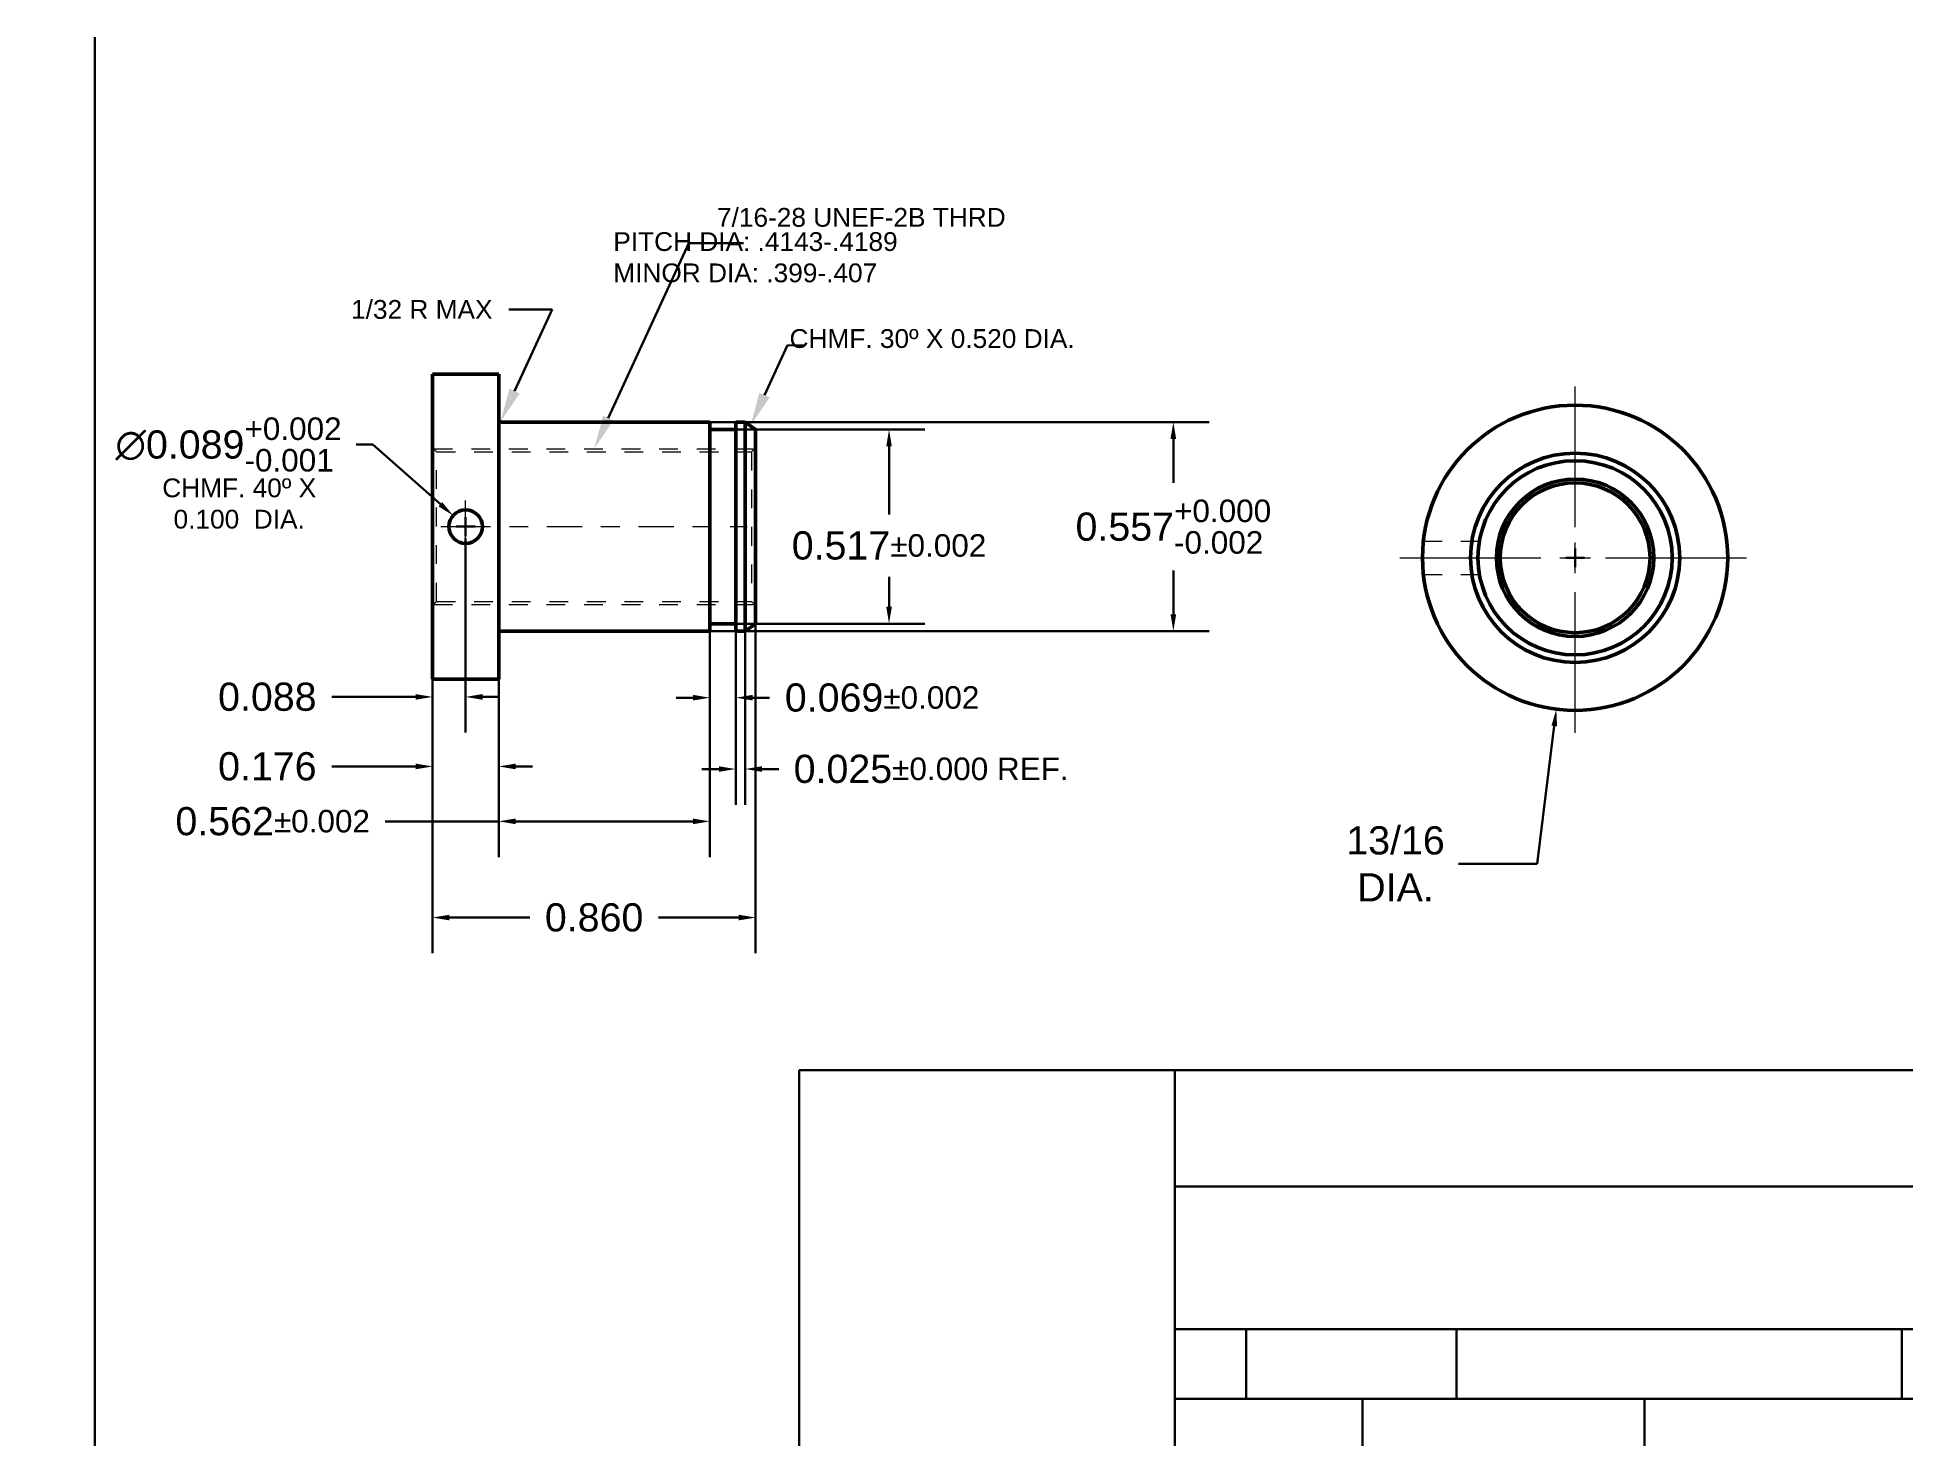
# Model space of a CAD drawing. Header units: inches. Extents: x -250 to 267, y -253 to 264.
# Drawn here: x 0.19 to 10.12, y 0.5 to 8 of the extents above; entities that cross this region are included whole.
import ezdxf

# ---------------------------------------------------------------- set-up
doc = ezdxf.new("R2010")
doc.units = ezdxf.units.IN
doc.header["$MEASUREMENT"] = 0
for name, pattern in [('CENTER2', [1.125, 0.75, -0.125, 0.125, -0.125]), ('CENTRO', [2, 1.25, -0.25, 0.25, -0.25]), ('TRAZOS', [0.75, 0.5, -0.25])]:
    doc.linetypes.add(name, pattern=pattern)
for name, color, linetype, lineweight in [('cotas', 4, 'Continuous', 30), ('dibujo', 7, 'Continuous', 50), ('formato', 50, 'Continuous', 30), ('hoja', 210, 'Continuous', 20), ('ocultas', 171, 'TRAZOS', 20), ('referencias', 90, 'CENTRO', 20)]:
    doc.layers.add(name, color=color, linetype=linetype, lineweight=lineweight)
doc.styles.get("Standard").update_dxf_attribs({"font": 'arial.ttf'})
doc.dimstyles.new('CadCam asme itt', dxfattribs={"dimtxt": 0.15, "dimasz": 0.09, "dimexe": 0.19, "dimexo": 0.0625, "dimgap": 0.09, "dimtad": 0, "dimtih": 1, "dimtoh": 1, "dimdec": 3, "dimzin": 0, "dimdsep": 46, "dimtxsty": 'Standard', "dimcen": 0.05, "dimclrd": 256, "dimclre": 256, "dimclrt": 256, "dimadec": 0, "dimazin": 0, "dimtol": 1, "dimtfac": 0.8, "dimtdec": 3, "dimtofl": 0, "dimtmove": 0, "dimatfit": 3, "dimfxl": 1, "dimtfillclr": 256, "dimtolj": 1, "dimtzin": 0, "dimlwd": -1, "dimlwe": -1, "dimarcsym": 0})

msp = doc.modelspace()

# ---------------------------------------------------------------- texts
at = {"layer": 'cotas', "char_height": 0.1, "attachment_point": 5}
for s, insert in [('\\A1;7/16-28 UNEF-2B THRD', (4.5811, 7.0405)), ('\\A1;\\pxql;PITCH DIA: .4143-.4189\\PMINOR DIA: .399-.407', (4.0175, 6.8281)), ('\\A1;{\\H1x;1/32} R MAX', (2.2411, 6.5501)), ('\\A1;CHMF. 30º X 0.520 DIA.', (4.958, 6.395))]:
    msp.add_mtext(s, dxfattribs=dict(at, insert=insert))
at = {"layer": 'cotas', "insert": (1.269, 5.5166), "char_height": 0.1, "width": 0.856186, "attachment_point": 5}
msp.add_mtext('\\A1;CHMF. 40º X 0.100  DIA.', dxfattribs=at)

# ---------------------------------------------------------------- blocks, each defined once
blk = doc.blocks.new('*U16')
at = {"layer": 'referencias', "color": 0, "linetype": 'CENTER2', "ltscale": 0.25, "transparency": 16777216}
blk.add_line((-0.8007, 0), (0.7529, 0), dxfattribs=at)
blk = doc.blocks.new('*U17')
at = {"layer": 'referencias', "color": 0, "linetype": 'CENTER2', "ltscale": 0.25, "transparency": 16777216}
for p, q in [((0, 0.0178), (0, 0.1388)), ((-0.1325, 0), (-0.0178, 0)), ((0.0178, 0), (0.1325, 0)), ((0, -0.1404), (0, -0.0178))]:
    blk.add_line(p, q, dxfattribs=at)
at = {"layer": 'referencias', "color": 0, "linetype": 'Continuous', "ltscale": 0.25, "transparency": 16777216}
for p, q in [((-0.0089, 0), (0.0089, 0)), ((0, -0.0089), (0, 0.0089))]:
    blk.add_line(p, q, dxfattribs=at)
blk = doc.blocks.new('*D18')
at = {"layer": 'cotas', "transparency": 16777216}
for p, q in [((2.2985, 5.3317), (2.2985, 4.2974)), ((2.4745, 5.3317), (2.4745, 4.2974)), ((2.2085, 4.4874), (1.762, 4.4874)), ((2.5645, 4.4874), (2.6545, 4.4874))]:
    blk.add_line(p, q, dxfattribs=at)
for points in [[(2.2085, 4.5024), (2.2085, 4.4724), (2.2985, 4.4874)], [(2.5645, 4.5024), (2.5645, 4.4724), (2.4745, 4.4874)]]:
    blk.add_solid(points, dxfattribs=at)
at = {"layer": 'Defpoints', "color": 0, "transparency": 16777216}
for p in [(2.2985, 5.3942), (2.4745, 5.3942), (2.4745, 4.4874)]:
    blk.add_point(p, dxfattribs=at)
at = {"layer": 'cotas', "transparency": 16777216, "insert": (1.4187, 4.4874), "char_height": 0.15, "attachment_point": 5}
blk.add_mtext('\\A1;0.088', dxfattribs=at)
blk = doc.blocks.new('*D19')
at = {"layer": 'cotas', "transparency": 16777216}
for p, q in [((2.2985, 4.5238), (2.2985, 3.9271)), ((2.6505, 4.5238), (2.6505, 3.9271)), ((2.2085, 4.1171), (1.7618, 4.1171)), ((2.7405, 4.1171), (2.8305, 4.1171))]:
    blk.add_line(p, q, dxfattribs=at)
for points in [[(2.2085, 4.1321), (2.2085, 4.1021), (2.2985, 4.1171)], [(2.7405, 4.1321), (2.7405, 4.1021), (2.6505, 4.1171)]]:
    blk.add_solid(points, dxfattribs=at)
at = {"layer": 'Defpoints', "color": 0, "transparency": 16777216}
for p in [(2.2985, 4.5863), (2.6505, 4.5863), (2.6505, 4.1171)]:
    blk.add_point(p, dxfattribs=at)
at = {"layer": 'cotas', "transparency": 16777216, "insert": (1.4187, 4.1171), "char_height": 0.15, "attachment_point": 5}
blk.add_mtext('\\A1;0.176', dxfattribs=at)
blk = doc.blocks.new('*D20')
at = {"layer": 'cotas', "transparency": 16777216}
for p, q in [((2.2985, 5.3317), (2.2985, 3.1225)), ((4.0185, 5.3317), (4.0185, 3.1225)), ((2.3885, 3.3125), (2.8156, 3.3125)), ((3.9285, 3.3125), (3.5013, 3.3125))]:
    blk.add_line(p, q, dxfattribs=at)
for points in [[(2.3885, 3.3275), (2.3885, 3.2975), (2.2985, 3.3125)], [(3.9285, 3.3275), (3.9285, 3.2975), (4.0185, 3.3125)]]:
    blk.add_solid(points, dxfattribs=at)
at = {"layer": 'Defpoints', "color": 0, "transparency": 16777216}
for p in [(2.2985, 5.3942), (4.0185, 5.3942), (4.0185, 3.3125)]:
    blk.add_point(p, dxfattribs=at)
at = {"layer": 'cotas', "transparency": 16777216, "insert": (3.1585, 3.3125), "char_height": 0.15, "attachment_point": 5}
blk.add_mtext('\\A1;0.860', dxfattribs=at)
blk = doc.blocks.new('*D21')
at = {"layer": 'cotas', "transparency": 16777216}
for p, q in [((2.6505, 5.3317), (2.6505, 3.6348)), ((3.7745, 5.3317), (3.7745, 3.6348)), ((2.6505, 3.8248), (2.0464, 3.8248)), ((3.6845, 3.8248), (2.7405, 3.8248))]:
    blk.add_line(p, q, dxfattribs=at)
for points in [[(2.7405, 3.8398), (2.7405, 3.8098), (2.6505, 3.8248)], [(3.6845, 3.8398), (3.6845, 3.8098), (3.7745, 3.8248)]]:
    blk.add_solid(points, dxfattribs=at)
at = {"layer": 'Defpoints', "color": 0, "transparency": 16777216}
for p in [(2.6505, 5.3942), (3.7745, 5.3942), (3.7745, 3.8248)]:
    blk.add_point(p, dxfattribs=at)
at = {"layer": 'cotas', "transparency": 16777216, "insert": (1.4472, 3.8248), "char_height": 0.15, "attachment_point": 5}
blk.add_mtext('\\A1;0.562{\\H0.12;±0.002}', dxfattribs=at)
blk = doc.blocks.new('*D22')
at = {"layer": 'cotas', "transparency": 16777216}
for p, q in [((3.7745, 5.3317), (3.7745, 4.2933)), ((3.9125, 5.3317), (3.9125, 4.2933)), ((3.6845, 4.4833), (3.5945, 4.4833)), ((4.0025, 4.4833), (4.0925, 4.4833))]:
    blk.add_line(p, q, dxfattribs=at)
for points in [[(3.6845, 4.4983), (3.6845, 4.4683), (3.7745, 4.4833)], [(4.0025, 4.4983), (4.0025, 4.4683), (3.9125, 4.4833)]]:
    blk.add_solid(points, dxfattribs=at)
at = {"layer": 'Defpoints', "color": 0, "transparency": 16777216}
for p in [(3.7745, 5.3942), (3.9125, 5.3942), (3.9125, 4.4833)]:
    blk.add_point(p, dxfattribs=at)
at = {"layer": 'cotas', "transparency": 16777216, "insert": (4.6917, 4.4833), "char_height": 0.15, "attachment_point": 5}
blk.add_mtext('\\A1;0.069{\\H0.12;±0.002}', dxfattribs=at)
blk = doc.blocks.new('*D23')
at = {"layer": 'cotas', "transparency": 16777216}
for p, q in [((3.9125, 5.3317), (3.9125, 3.9133)), ((3.9625, 5.3317), (3.9625, 3.9133)), ((3.8225, 4.1033), (3.7325, 4.1033)), ((4.0525, 4.1033), (4.1425, 4.1033))]:
    blk.add_line(p, q, dxfattribs=at)
for points in [[(3.8225, 4.1183), (3.8225, 4.0883), (3.9125, 4.1033)], [(4.0525, 4.1183), (4.0525, 4.0883), (3.9625, 4.1033)]]:
    blk.add_solid(points, dxfattribs=at)
at = {"layer": 'Defpoints', "color": 0, "transparency": 16777216}
for p in [(3.9125, 5.3942), (3.9625, 5.3942), (3.9625, 4.1033)]:
    blk.add_point(p, dxfattribs=at)
at = {"layer": 'cotas', "transparency": 16777216, "insert": (4.953, 4.1033), "char_height": 0.15, "attachment_point": 5}
blk.add_mtext('\\A1;0.025{\\H0.12;±0.000}{\\H0.8x; REF.}', dxfattribs=at)
blk = doc.blocks.new('*D24')
at = {"layer": 'cotas', "transparency": 16777216}
for p, q in [((3.283, 5.9512), (6.4323, 5.9512)), ((6.2423, 5.8612), (6.2423, 5.628)), ((6.2423, 4.9272), (6.2423, 5.1604)), ((3.283, 4.8372), (6.4323, 4.8372))]:
    blk.add_line(p, q, dxfattribs=at)
for points in [[(6.2273, 5.8612), (6.2573, 5.8612), (6.2423, 5.9512)], [(6.2273, 4.9272), (6.2573, 4.9272), (6.2423, 4.8372)]]:
    blk.add_solid(points, dxfattribs=at)
at = {"layer": 'Defpoints', "color": 0, "transparency": 16777216}
for p in [(3.2205, 5.9512), (3.2205, 4.8372), (6.2423, 4.8372)]:
    blk.add_point(p, dxfattribs=at)
at = {"layer": 'cotas', "transparency": 16777216, "insert": (6.2423, 5.3942), "char_height": 0.15, "attachment_point": 5}
blk.add_mtext('\\A1;0.557{\\H0.12;\\S+0.000^ -0.002;}', dxfattribs=at)
blk = doc.blocks.new('*D25')
at = {"layer": 'cotas', "transparency": 16777216}
for p, q in [((3.906, 5.9112), (4.9187, 5.9112)), ((4.7287, 5.8212), (4.7287, 5.4596)), ((4.7287, 4.9672), (4.7287, 5.1265)), ((3.906, 4.8772), (4.9187, 4.8772))]:
    blk.add_line(p, q, dxfattribs=at)
for points in [[(4.7137, 5.8212), (4.7437, 5.8212), (4.7287, 5.9112)], [(4.7137, 4.9672), (4.7437, 4.9672), (4.7287, 4.8772)]]:
    blk.add_solid(points, dxfattribs=at)
at = {"layer": 'Defpoints', "color": 0, "transparency": 16777216}
for p in [(3.8435, 5.9112), (3.8435, 4.8772), (4.7287, 4.8772)]:
    blk.add_point(p, dxfattribs=at)
at = {"layer": 'cotas', "transparency": 16777216, "insert": (4.7287, 5.293), "char_height": 0.15, "attachment_point": 5}
blk.add_mtext('\\A1;0.517{\\H0.12;±0.002}', dxfattribs=at)
blk = doc.blocks.new('*D35')
at = {"layer": 'cotas', "transparency": 16777216}
for p, q in [((1.8912, 5.8317), (1.9812, 5.8317)), ((1.9812, 5.8317), (2.3406, 5.513)), ((2.4245, 5.3942), (2.5245, 5.3942)), ((2.4745, 5.3442), (2.4745, 5.4442))]:
    blk.add_line(p, q, dxfattribs=at)
blk.add_solid([(2.3505, 5.5242), (2.3306, 5.5017), (2.4079, 5.4532)], dxfattribs=at)
at = {"layer": 'Defpoints', "color": 0, "transparency": 16777216}
for p in [(2.4079, 5.4532), (2.5411, 5.3351)]:
    blk.add_point(p, dxfattribs=at)
at = {"layer": 'cotas', "transparency": 16777216, "insert": (1.2122, 5.8317), "char_height": 0.15, "attachment_point": 5}
blk.add_mtext('\\A1;∅0.089{\\H0.12;\\S+0.002^ -0.001;}', dxfattribs=at)
blk = doc.blocks.new('*D36')
at = {"layer": 'cotas', "transparency": 16777216}
for p, q in [((8.3811, 5.1783), (8.3811, 5.2783)), ((8.3311, 5.2283), (8.4311, 5.2283)), ((8.1792, 3.5986), (8.2701, 4.3327)), ((7.761, 3.5986), (8.1792, 3.5986))]:
    blk.add_line(p, q, dxfattribs=at)
blk.add_solid([(8.2553, 4.3345), (8.285, 4.3308), (8.2812, 4.422)], dxfattribs=at)
at = {"layer": 'Defpoints', "color": 0, "transparency": 16777216}
for p in [(8.481, 6.0347), (8.2812, 4.422)]:
    blk.add_point(p, dxfattribs=at)
at = {"layer": 'cotas', "transparency": 16777216, "insert": (7.4251, 3.5986), "char_height": 0.15, "width": 0.601247, "attachment_point": 5}
blk.add_mtext('\\A1;13/16 DIA.', dxfattribs=at)
blk = doc.blocks.new('*U37')
at = {"layer": 'referencias', "color": 0, "linetype": 'CENTER2', "transparency": 16777216}
for p, q in [((0, 0.1625), (0, 0.9325)), ((-0.9325, 0), (-0.1625, 0)), ((0.1625, 0), (0.9325, 0)), ((0, -0.9325), (0, -0.1625))]:
    blk.add_line(p, q, dxfattribs=at)
at = {"layer": 'referencias', "color": 0, "linetype": 'Continuous', "transparency": 16777216}
for p, q in [((-0.08125, 0), (0.08125, 0)), ((0, -0.08125), (0, 0.08125))]:
    blk.add_line(p, q, dxfattribs=at)

# ---------------------------------------------------------------- dimensions: what is measured, and where the dimension line sits
at = {"layer": 'cotas'}
dim = msp.add_diameter_dim_2p(p1=(2.5411, 5.3351), p2=(2.4079, 5.4532), dimstyle='CadCam asme itt', override={"dimscale": 1, "dimgap": 0.09, "dimlfac": 0.5, "dimtol": 1, "dimlim": 0, "dimtp": 0.002, "dimtm": 0.001}, dxfattribs=at)
dim.commit()
dim.dimension.update_dxf_attribs({"geometry": '*D35', "text_midpoint": (1.2122, 5.8317), "dimtype": 163})
dim = msp.add_diameter_dim_2p(p1=(8.481, 6.0347), p2=(8.2812, 4.422), text='13/16 DIA.', dimstyle='CadCam asme itt', dxfattribs=at)
dim.commit()
dim.dimension.update_dxf_attribs({"geometry": '*D36', "text_midpoint": (7.4251, 3.5986), "dimtype": 163})
for base, p1, p2, override, picture, middle in [((6.2423, 4.8372), (3.2205, 5.9512), (3.2205, 4.8372), {"dimscale": 1, "dimlfac": 0.5, "dimtm": 0.002}, '*D24', (6.2423, 5.3942)), ((4.7287, 4.8772), (3.8435, 5.9112), (3.8435, 4.8772), {"dimscale": 1, "dimlfac": 0.5, "dimtp": 0.002, "dimtm": 0.002}, '*D25', (4.7287, 5.293))]:
    dim = msp.add_linear_dim(base=base, p1=p1, p2=p2, angle=90, dimstyle='CadCam asme itt', override=override, dxfattribs=at)
    dim.commit()
    dim.dimension.update_dxf_attribs({"geometry": picture, "text_midpoint": middle, "dimtype": 160})
for base, p1, p2, override, picture, middle in [((3.7745, 3.8248), (2.6505, 5.3942), (3.7745, 5.3942), {"dimscale": 1, "dimlfac": 0.5, "dimtp": 0.002, "dimtm": 0.002}, '*D21', (1.4472, 3.8248)), ((2.4745, 4.4874), (2.2985, 5.3942), (2.4745, 5.3942), {"dimscale": 1, "dimgap": 0.09, "dimlfac": 0.5, "dimtol": 0, "dimlim": 0}, '*D18', (1.4187, 4.4874)), ((4.0185, 3.3125), (2.2985, 5.3942), (4.0185, 5.3942), {"dimscale": 1, "dimgap": 0.09, "dimlfac": 0.5, "dimtol": 0, "dimlim": 0}, '*D20', (3.1585, 3.3125)), ((2.6505, 4.1171), (2.2985, 4.5863), (2.6505, 4.5863), {"dimscale": 1, "dimgap": 0.09, "dimlfac": 0.5, "dimtol": 0, "dimlim": 0}, '*D19', (1.4187, 4.1171))]:
    dim = msp.add_linear_dim(base=base, p1=p1, p2=p2, dimstyle='CadCam asme itt', override=override, dxfattribs=at)
    dim.commit()
    dim.dimension.update_dxf_attribs({"geometry": picture, "text_midpoint": middle, "dimtype": 160})
dim = msp.add_linear_dim(base=(3.9125, 4.4833), p1=(3.7745, 5.3942), p2=(3.9125, 5.3942), dimstyle='CadCam asme itt', override={"dimscale": 1, "dimlfac": 0.5, "dimtp": 0.002, "dimtm": 0.002}, dxfattribs=at)
dim.commit()
dim.dimension.update_dxf_attribs({"geometry": '*D22', "text_midpoint": (4.6917, 4.4833)})
dim = msp.add_linear_dim(base=(3.9625, 4.1033), p1=(3.9125, 5.3942), p2=(3.9625, 5.3942), text='<>{\\H0.8x; REF.}', dimstyle='CadCam asme itt', override={"dimscale": 1, "dimlfac": 0.5}, dxfattribs=at)
dim.commit()
dim.dimension.update_dxf_attribs({"geometry": '*D23', "text_midpoint": (4.953, 4.1033)})

# ---------------------------------------------------------------- linework, layer by layer
at = {"layer": 'cotas'}
for p, q in [((3.6631, 6.9031), (3.2339, 5.972)), ((3.9532, 6.9031), (3.6631, 6.9031)), ((2.7038, 6.5501), (2.9352, 6.5501)), ((2.9352, 6.5501), (2.7351, 6.1161)), ((4.1884, 6.3607), (4.0658, 6.0947)), ((4.2771, 6.3586), (4.1884, 6.3607))]:
    msp.add_line(p, q, dxfattribs=at)
for points in [[(2.7079, 6.1287), (2.7624, 6.1036), (2.6598, 5.9527)], [(4.0386, 6.1072), (4.0931, 6.0821), (3.9905, 5.9312)], [(3.2067, 5.9845), (3.2611, 5.9594), (3.1586, 5.8085)]]:
    msp.add_solid(points, dxfattribs=at)
at = {"layer": 'dibujo'}
for p, q in [((2.2985, 6.2067), (2.2985, 4.5817)), ((2.6505, 6.2067), (2.2985, 6.2067)), ((2.6505, 6.2067), (2.6505, 5.9672)), ((2.6505, 5.9672), (2.6505, 4.8212)), ((2.6505, 5.9512), (2.6505, 5.9512)), ((2.6665, 5.9512), (3.7745, 5.9512)), ((3.7745, 5.9512), (3.7745, 4.8372)), ((3.9125, 5.9112), (3.7745, 5.9112)), ((3.9125, 4.8372), (3.9125, 5.9512)), ((3.9125, 5.9512), (3.9625, 5.9512)), ((3.9625, 5.9512), (3.9625, 4.8372)), ((3.9625, 5.9512), (4.0185, 5.9112)), ((4.0185, 5.9112), (4.0185, 4.8772)), ((3.7745, 4.8772), (3.9125, 4.8772)), ((4.0185, 4.8772), (3.9625, 4.8372)), ((2.6505, 4.8372), (2.6505, 4.8372)), ((2.6505, 4.8212), (2.6505, 4.5817)), ((3.7745, 4.8372), (2.6665, 4.8372)), ((3.9625, 4.8372), (3.9125, 4.8372)), ((2.2985, 4.5817), (2.6505, 4.5817))]:
    msp.add_line(p, q, dxfattribs=at)
for centre, radius in [((8.0542, 5.2431), 258.5), ((8.3811, 5.2283), 0.8125), ((8.3811, 5.2283), 0.557), ((8.3811, 5.2283), 0.517), ((8.3811, 5.2283), 0.4189), ((8.3811, 5.2283), 0.399), ((2.4745, 5.3942), 0.089)]:
    msp.add_circle(centre, radius, dxfattribs=at)
for centre, start, end in [((2.6665, 5.9672), 180, 270), ((2.6665, 4.8212), 90, 180)]:
    msp.add_arc(centre, 0.016, start, end, dxfattribs=at)
at = {"layer": 'formato'}
for p, q in [((0.5, 8), (0.5, 0.5)), ((4.25, 2.5), (10.5, 2.5)), ((4.25, 0.5), (4.25, 2.5)), ((6.25, 0.5), (6.25, 2.5)), ((6.25, 1.88), (10.5, 1.88)), ((6.25, 1.12), (10.5, 1.12)), ((6.63, 0.75), (6.63, 1.12)), ((7.75, 0.75), (7.75, 1.12)), ((10.12, 0.75), (10.12, 1.12)), ((6.25, 0.75), (10.5, 0.75)), ((7.25, 0.5), (7.25, 0.75)), ((8.75, 0.5), (8.75, 0.75))]:
    msp.add_line(p, q, dxfattribs=at)
at = {"layer": 'hoja'}
msp.add_circle((8.0542, 5.2431), 258.5, dxfattribs=at)
at = {"layer": 'ocultas', "ltscale": 0.1}
for p, q in [((2.3201, 5.7932), (2.2985, 5.8148)), ((2.3048, 5.8085), (4.0123, 5.8085)), ((2.3201, 5.7932), (3.9971, 5.7932)), ((2.3201, 4.9952), (2.3201, 5.7932)), ((3.9967, 5.7927), (4.0183, 5.8145)), ((3.9967, 5.7927), (3.9967, 4.9947)), ((2.3201, 4.9952), (2.2985, 4.9734)), ((2.3049, 4.9799), (4.0116, 4.9799)), ((2.3201, 4.9952), (3.9967, 4.9952)), ((3.9967, 4.9947), (4.0183, 4.9732))]:
    msp.add_line(p, q, dxfattribs=at)
at = {"layer": 'ocultas', "ltscale": 0.05}
for p, q in [((7.5735, 5.3173), (7.9922, 5.3173)), ((7.5735, 5.1393), (7.9922, 5.1393))]:
    msp.add_line(p, q, dxfattribs=at)

# ---------------------------------------------------------------- block references
at = {"layer": 'referencias', "linetype": 'CENTER2'}
msp.add_blockref('*U37', (8.3811, 5.2283), dxfattribs=at)
at = {"layer": 'referencias', "linetype": 'CENTER2', "ltscale": 0.25}
for name, p in [('*U17', (2.4745, 5.3942)), ('*U16', (3.2205, 5.3942))]:
    msp.add_blockref(name, p, dxfattribs=at)

msp.set_redraw_order([(e.dxf.handle, doc.entitydb.next_handle()) for e in msp.query("TEXT MTEXT ATTDEF DIMENSION ARC_DIMENSION")])  # texts and dimensions are drawn at this point

doc.saveas('drawing.dxf')
